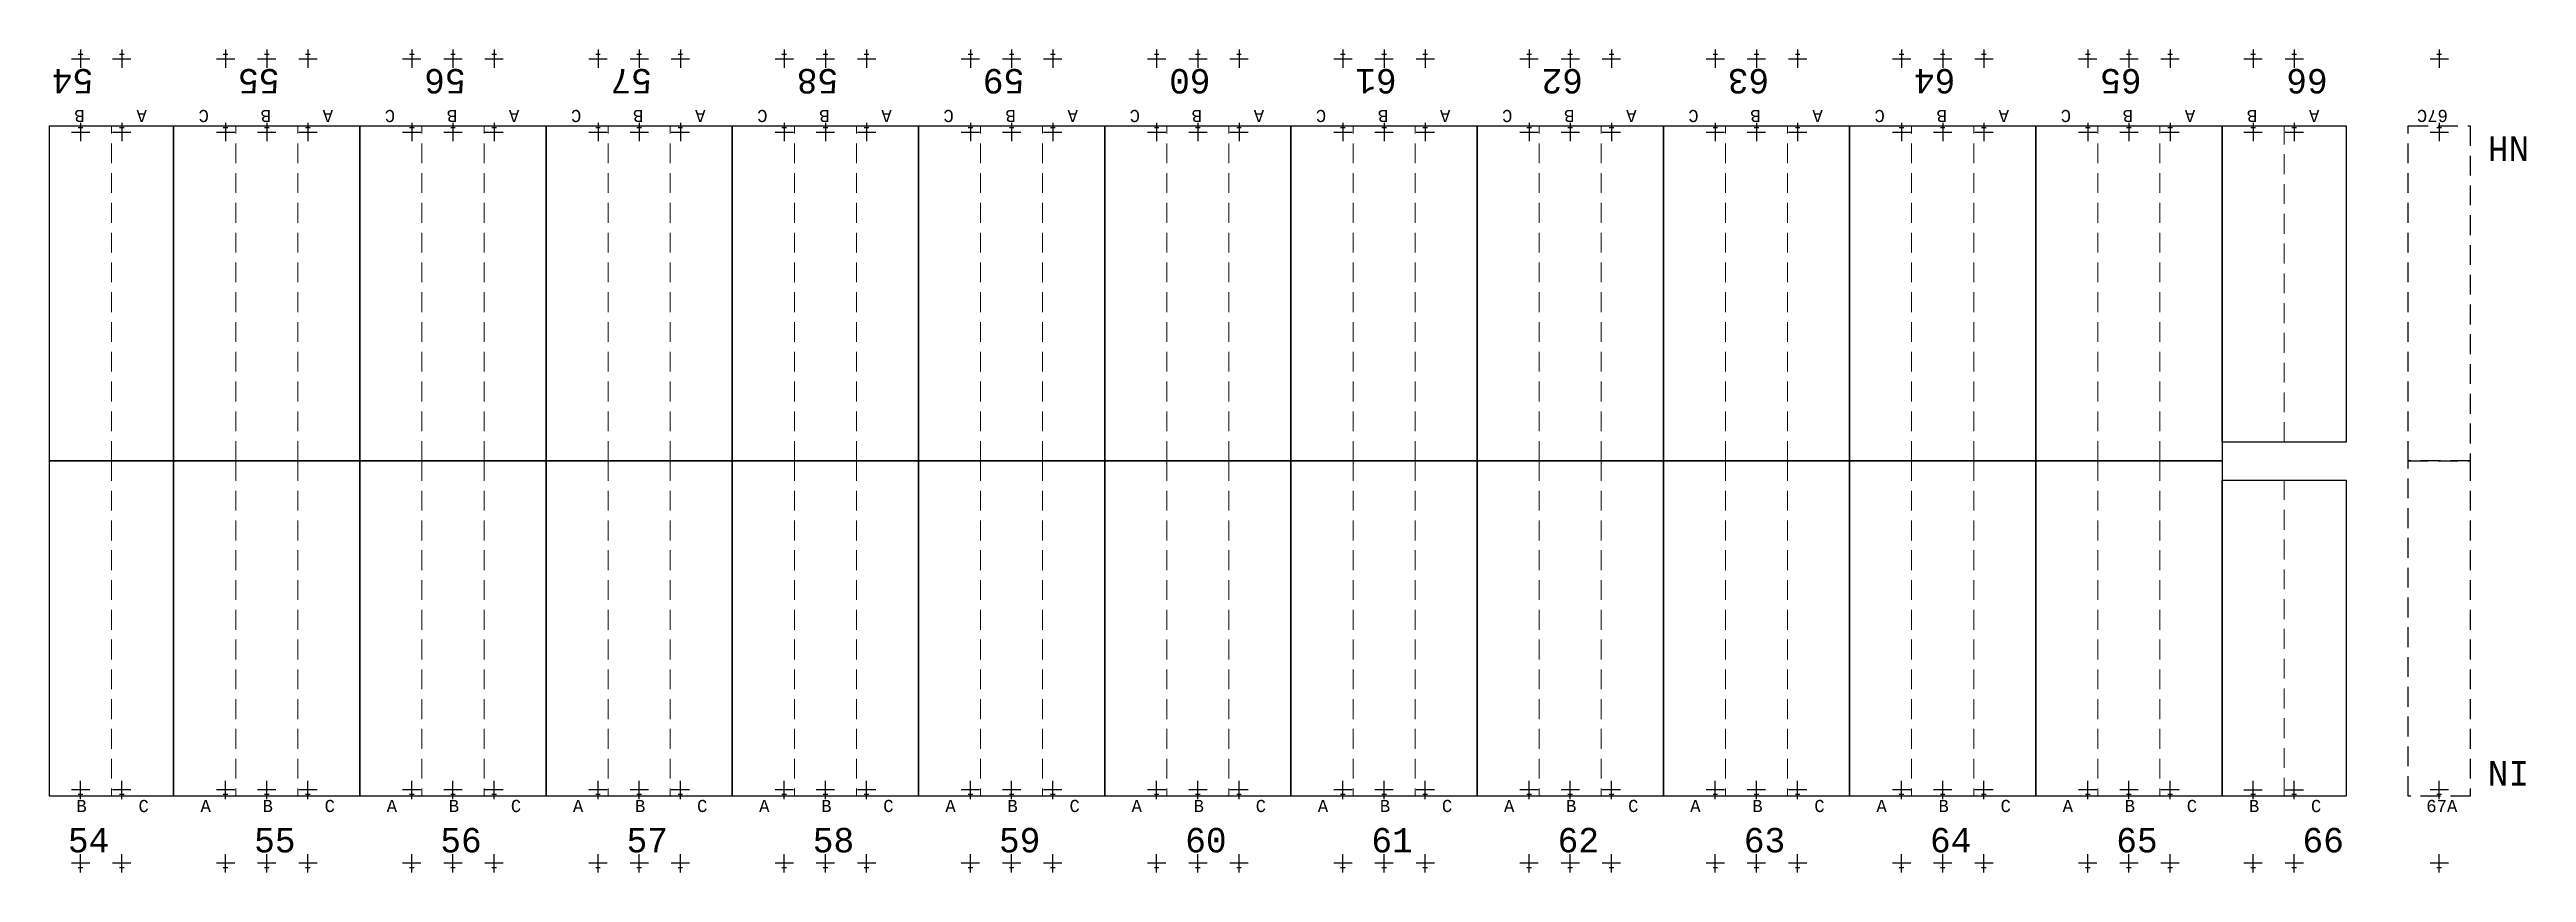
# Model space of a CAD drawing. Header units: millimetres. Extents: x 308165 to 657535, y 5096 to 173229.
# Drawn here: x 531456 to 571999, y 102643 to 116116 of the extents above; entities that cross this region are included whole.
import ezdxf

# ---------------------------------------------------------------- set-up
doc = ezdxf.new("R2010")
doc.units = ezdxf.units.MM
doc.linetypes.add('DASHED', pattern=[0.75, 0.5, -0.25])
doc.layers.add('Bin location transponder', color=250, linetype='Continuous')
doc.layers.add('WF_numbers', color=6, linetype='Continuous')
for name, color, linetype, lineweight in [('WF buffer', 1, 'DASHED', 30), ('WF transponder', 3, 'Continuous', 30), ('WF_bay', 5, 'Continuous', 30), ('WF_sketch_stock_areas', 30, 'Continuous', 30)]:
    doc.layers.add(name, color=color, linetype=linetype, lineweight=lineweight)
doc.styles.add('WF_txt', font='consola.ttf')

msp = doc.modelspace()

# ---------------------------------------------------------------- texts
at = {"layer": 'WF_numbers', "linetype": 'DASHED', "style": 'WF_txt'}
for s, insert, char_height, attachment_point, rotation in [('54', (532172, 115397, -162219), 400, 1, 180), ('55', (535220, 115397, -162219), 400, 1, 180), ('56', (538268, 115397, -162219), 400, 1, 180), ('57', (541316, 115397, -162219), 400, 1, 180), ('58', (544364, 115397, -162219), 400, 1, 180), ('59', (547412, 115397, -162219), 400, 1, 180), ('60', (550460, 115397, -162219), 400, 1, 180), ('61', (553508, 115397, -162219), 400, 1, 180), ('62', (556556, 115397, -162219), 400, 1, 180), ('63', (559604, 115397, -162219), 400, 1, 180), ('64', (562652, 115397, -162219), 400, 1, 180), ('65', (565700, 115397, -162219), 400, 1, 180), ('66', (568748, 115397, -162219), 400, 1, 180), ('B', (532033, 114929, -162943), 200, 1, 180), ('A', (533049, 114929, -162943), 200, 1, 180), ('B', (567593, 114928, -162943), 200, 1, 180), ('A', (568609, 114928, -162943), 200, 1, 180), ('67C', (570714, 114929, -162943), 200, 1, 180), ('NH', (571366, 114294, -486658), 400, 3, 180), ('B', (531896, 103831, -162943), 200, 1, 0), ('C', (532912, 103831, -162943), 200, 1, 0), ('B', (567456, 103831, -162943), 200, 1, 0), ('C', (568472, 103831, -162943), 200, 1, 0), ('67A', (570359, 103831, -162943), 200, 1, 0)]:
    msp.add_mtext_dynamic_manual_height_columns(s, width=423.53, gutter_width=2118, heights=[0], dxfattribs=dict(at, insert=insert, char_height=char_height, attachment_point=attachment_point, rotation=rotation))
at = {"layer": 'WF_numbers', "linetype": 'DASHED', "char_height": 400, "attachment_point": 1, "style": 'WF_txt'}
for s, insert in [('NI', (571366, 104466, -486658)), ('54', (531757, 103372, -162219)), ('55', (534805, 103372, -162219)), ('56', (537853, 103372, -162219)), ('57', (540901, 103372, -162219)), ('58', (543949, 103372, -162219)), ('59', (546997, 103372, -162219)), ('60', (550045, 103372, -162219)), ('61', (553093, 103372, -162219)), ('62', (556141, 103372, -162219)), ('63', (559189, 103372, -162219)), ('64', (562237, 103372, -162219)), ('65', (565285, 103372, -162219)), ('66', (568333, 103372, -162219))]:
    msp.add_mtext_dynamic_manual_height_columns(s, width=423.53, gutter_width=2118, heights=[0], dxfattribs=dict(at, insert=insert))

# ---------------------------------------------------------------- blocks, each defined once
blk = doc.blocks.new('Bin location transponder')
at = {"layer": 'Bin location transponder', "color": 3, "lineweight": 30}
for p, q in [((-600, 0), (600, 0)), ((-150, 300), (150, 300)), ((0, 600), (0, -600))]:
    blk.add_line(p, q, dxfattribs=at)
blk = doc.blocks.new('WF 10x18ft bay')
at = {"layer": 'WF_bay', "linetype": 'DASHED', "lineweight": 5, "ltscale": 650}
for p, q in [((1016, 5486), (1016, 0)), ((2032, 5486), (2032, 0))]:
    blk.add_line(p, q, dxfattribs=at)
at = {"layer": 'WF_bay'}
blk.add_lwpolyline([(0, 5486), (3048, 5486), (3048, 0), (0, 0)], close=True, dxfattribs=at)
at = {"layer": 'WF transponder', "xscale": 0.25, "yscale": 0.25, "zscale": 0.25, "rotation": 180.0000000062352}
for p in [(850, 100), (1524, 100), (2198, 100), (850, -1100), (1524, -1100), (2198, -1100)]:
    blk.add_blockref('Bin location transponder', p, dxfattribs=at)
at = {"layer": 'WF_numbers', "linetype": 'DASHED', "char_height": 200, "attachment_point": 1, "rotation": 0, "style": 'WF_txt'}
for s, insert in [('A', (439, -62, -723)), ('B', (1455, -62, -723)), ('C', (2471, -62, -723))]:
    blk.add_mtext_dynamic_manual_height_columns(s, width=423.53, gutter_width=2118, heights=[0], dxfattribs=dict(at, insert=insert))
blk = doc.blocks.new('WF 40x216in buffer')
at = {"layer": 'WF buffer', "ltscale": 650}
blk.add_lwpolyline([(0, 5486), (1016, 5486), (1016, 0), (0, 0)], close=True, dxfattribs=at)
at = {"layer": 'WF transponder', "xscale": 0.25, "yscale": 0.25, "zscale": 0.25, "rotation": 180.0000000062352}
for p in [(508, 100), (508, -1100)]:
    blk.add_blockref('Bin location transponder', p, dxfattribs=at)

# ---------------------------------------------------------------- linework, layer by layer
at = {"layer": 'WF_bay', "linetype": 'DASHED', "lineweight": 5, "ltscale": 650}
for p, q in [((532472, 109380, -162219), (532472, 114866, -162219)), ((568032, 109689, -162219), (568032, 114866, -162219)), ((532472, 109380, -162219), (532472, 103894, -162219)), ((568032, 109067, -162219), (568032, 103893, -162219))]:
    msp.add_line(p, q, dxfattribs=at)
at = {"layer": 'WF_bay', "elevation": -162219}
for points in [[(533488, 109380), (531456, 109380), (531456, 114866), (533488, 114866)], [(569048, 109689), (567016, 109689), (567016, 114866), (569048, 114866)], [(531456, 109380), (533488, 109380), (533488, 103894), (531456, 103894)], [(567016, 109067), (569048, 109067), (569048, 103893), (567016, 103893)]]:
    msp.add_lwpolyline(points, close=True, dxfattribs=at)

# ---------------------------------------------------------------- block references
at = {"layer": 'WF transponder', "xscale": 0.25, "yscale": 0.25, "zscale": 0.25}
for p in [(531964, 115966, -162219), (532638, 115966, -162219), (567524, 115966, -162219), (568198, 115966, -162219), (531964, 114766, -162219), (532638, 114766, -162219), (567524, 114766, -162219), (568198, 114766, -162219)]:
    msp.add_blockref('Bin location transponder', p, dxfattribs=at)
at = {"layer": 'WF transponder', "xscale": 0.25, "yscale": 0.25, "zscale": 0.25, "rotation": 180.0000000062352}
for p in [(531964, 103994, -162219), (532638, 103994, -162219), (567524, 103993, -162219), (568198, 103993, -162219), (531964, 102794, -162219), (532638, 102794, -162219), (567524, 102793, -162219), (568198, 102793, -162219)]:
    msp.add_blockref('Bin location transponder', p, dxfattribs=at)
at = {"layer": 'WF_sketch_stock_areas'}
for name, p, rotation in [('WF 10x18ft bay', (536536, 114866, -162219), 179.9999999999069), ('WF 10x18ft bay', (539584, 114866, -162219), 179.9999999999069), ('WF 10x18ft bay', (542632, 114866, -162219), 179.9999999999069), ('WF 10x18ft bay', (545680, 114866, -162219), 179.9999999999069), ('WF 10x18ft bay', (548728, 114866, -162219), 179.9999999999069), ('WF 10x18ft bay', (551776, 114866, -162219), 179.9999999999069), ('WF 10x18ft bay', (554824, 114866, -162219), 179.9999999999069), ('WF 10x18ft bay', (557872, 114866, -162219), 179.9999999999069), ('WF 10x18ft bay', (560920, 114866, -162219), 179.9999999999069), ('WF 10x18ft bay', (563968, 114866, -162219), 179.9999999999069), ('WF 10x18ft bay', (567016, 114866, -162219), 179.9999999999069), ('WF 40x216in buffer', (571080, 114866, -162219), 179.9999999992709)]:
    msp.add_blockref(name, p, dxfattribs=dict(at, rotation=rotation))
for name, p in [('WF 10x18ft bay', (533488, 103894, -162219)), ('WF 10x18ft bay', (536536, 103894, -162219)), ('WF 10x18ft bay', (539584, 103894, -162219)), ('WF 10x18ft bay', (542632, 103894, -162219)), ('WF 10x18ft bay', (545680, 103894, -162219)), ('WF 10x18ft bay', (548728, 103894, -162219)), ('WF 10x18ft bay', (551776, 103894, -162219)), ('WF 10x18ft bay', (554824, 103894, -162219)), ('WF 10x18ft bay', (557872, 103894, -162219)), ('WF 10x18ft bay', (560920, 103894, -162219)), ('WF 10x18ft bay', (563968, 103894, -162219)), ('WF 40x216in buffer', (570064, 103894, -162219))]:
    msp.add_blockref(name, p, dxfattribs=at)

msp.set_redraw_order([(e.dxf.handle, doc.entitydb.next_handle()) for e in msp.query("TEXT MTEXT ATTDEF DIMENSION ARC_DIMENSION")])  # texts and dimensions are drawn at this point

doc.saveas('drawing.dxf')
